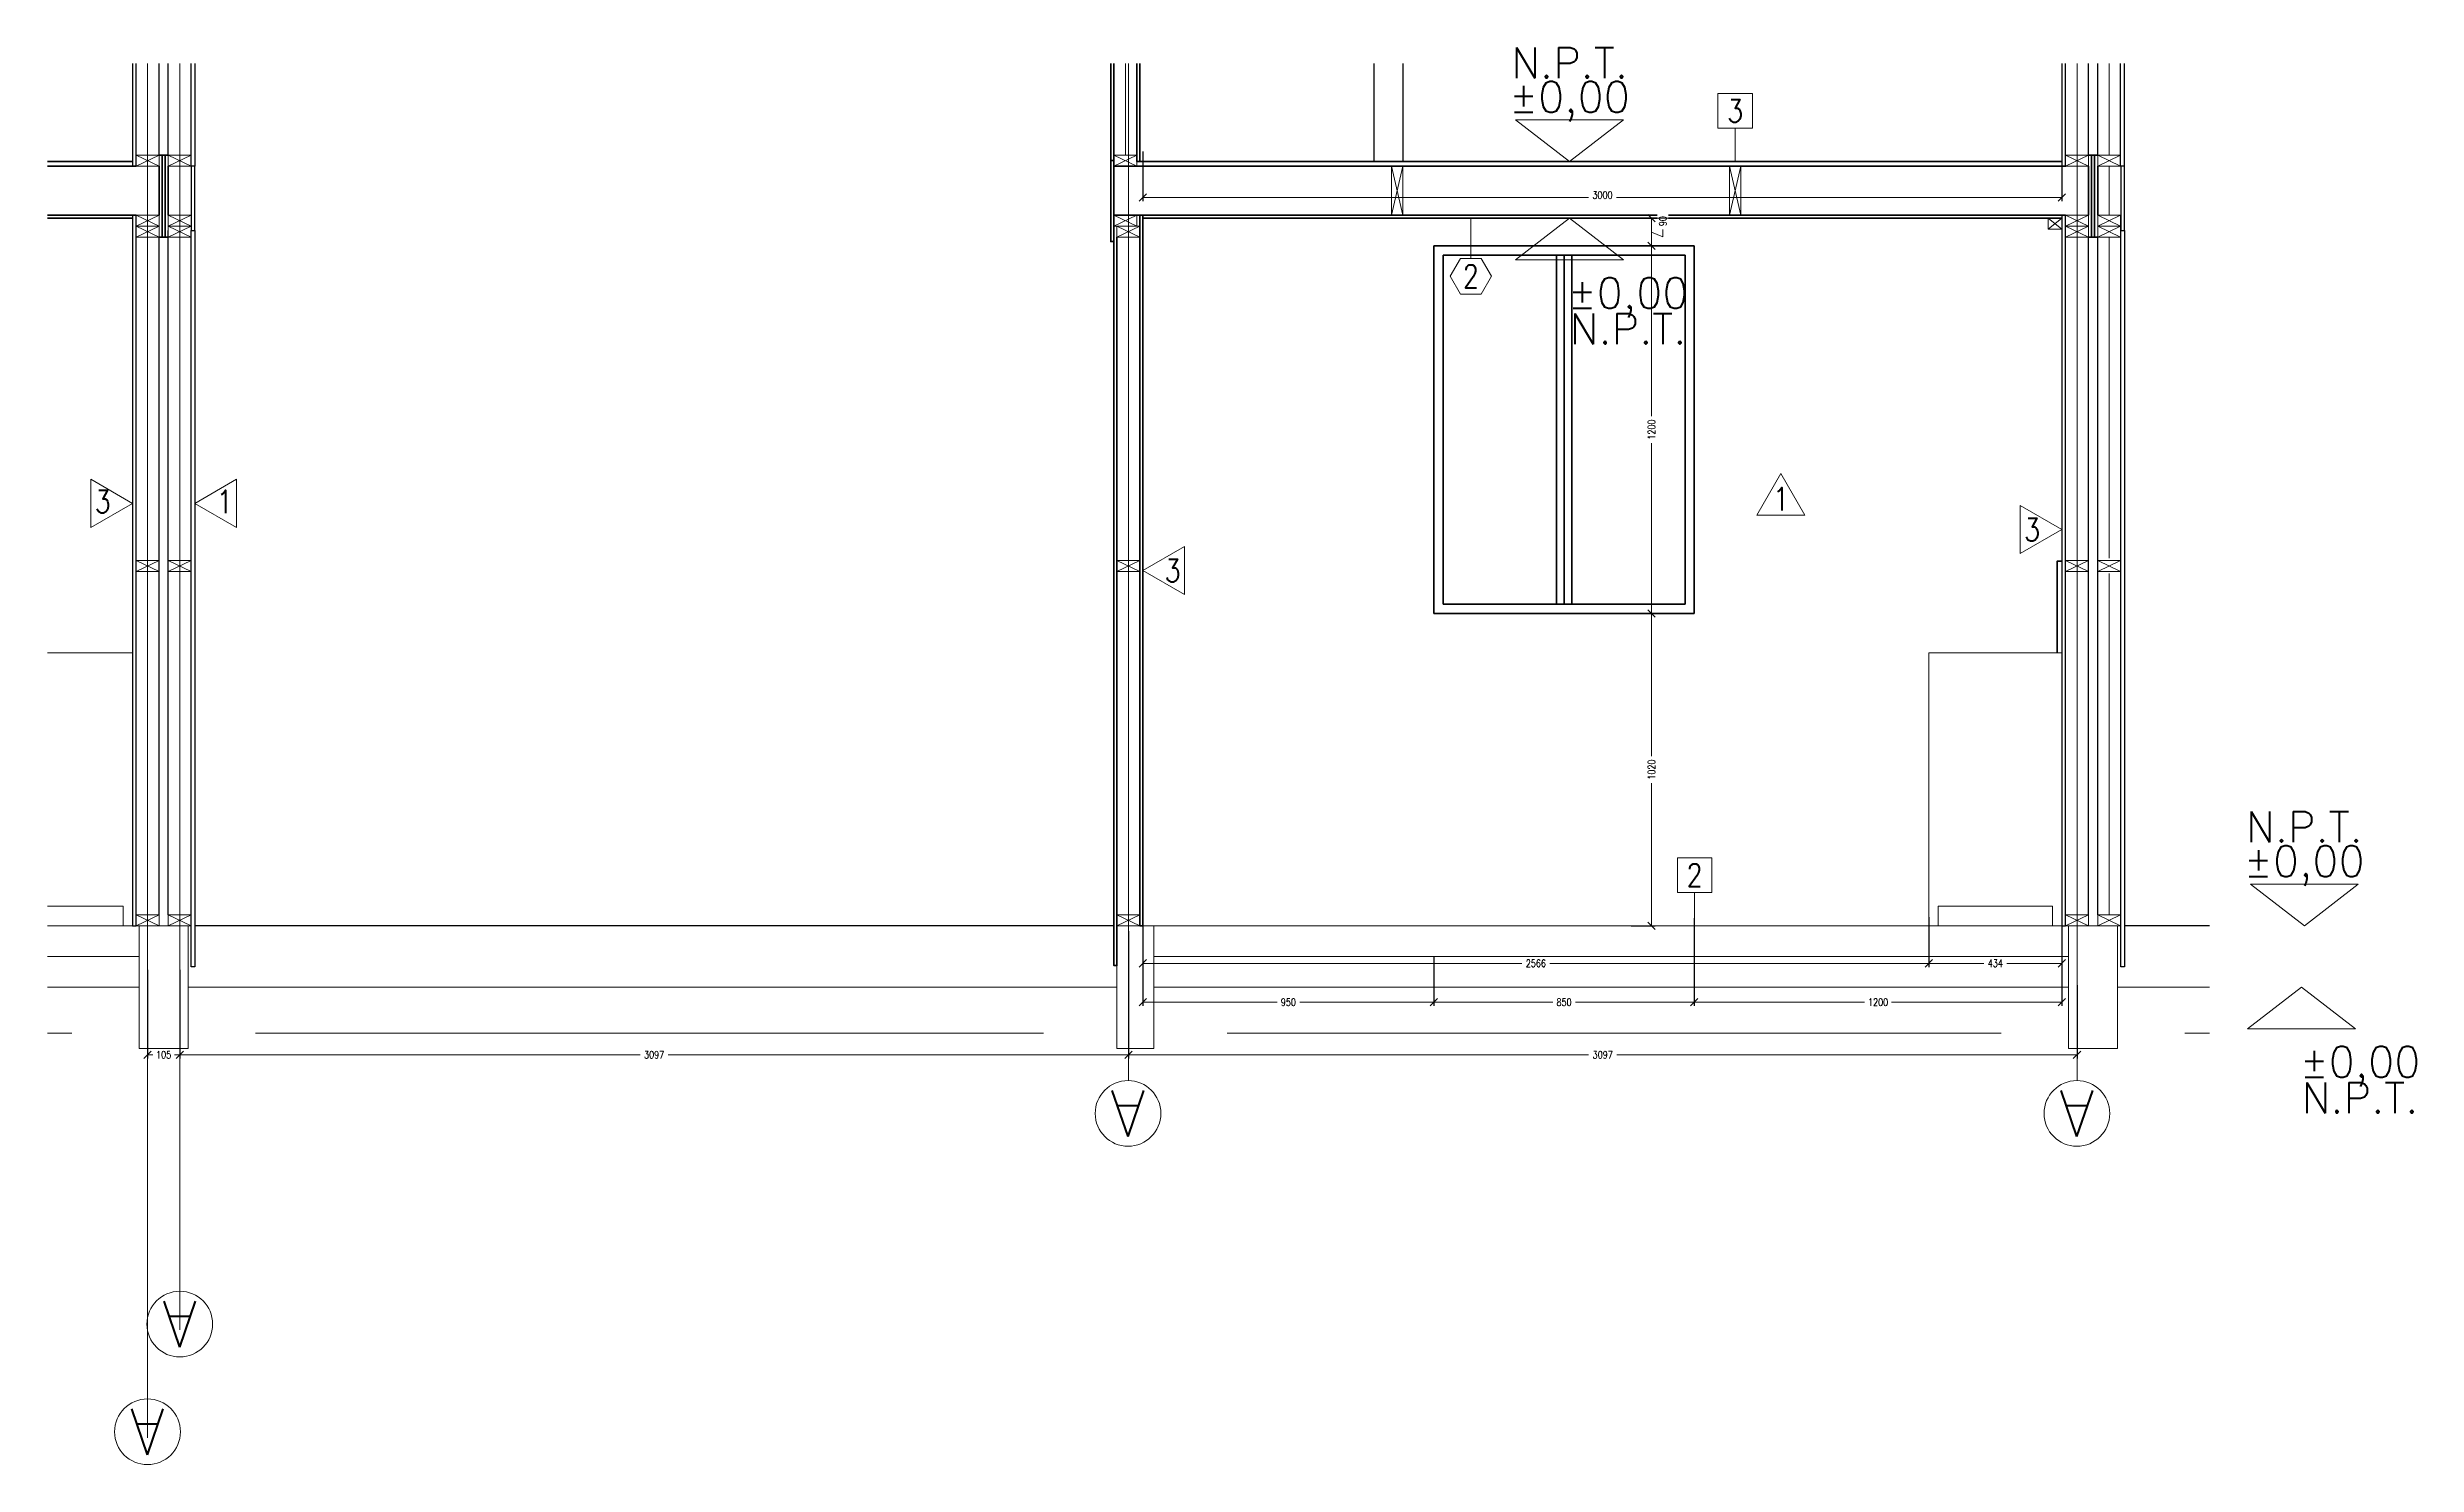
# Model space of a CAD drawing. Header units: metres. Extents: x -2 to 690, y -116 to 73.
# Drawn here: x 631.61 to 639.35, y 14.35 to 18.98 of the extents above; entities that cross this region are included whole.
import ezdxf
from ezdxf.enums import TextEntityAlignment as Align

# ---------------------------------------------------------------- set-up
doc = ezdxf.new("R2010")
doc.units = ezdxf.units.M
doc.header["$LTSCALE"] = 5
doc.header["$MEASUREMENT"] = 0
doc.layers.get('0').update_dxf_attribs({"color": 30})
doc.layers.get('DEFPOINTS').update_dxf_attribs({"color": 210})
for name, color, linetype, lineweight in [('A-ANNO-DIMS', 3, 'Continuous', 18), ('A-ANNO-SYMB', 3, 'Continuous', 18), ('A-ANNO-TEXT', 3, 'Continuous', 18), ('A-DETL-MCUT', 4, 'Continuous', 25), ('A-ELEV-IDEN', 3, 'Continuous', 18), ('A-ELEV-MBE1', 7, 'Continuous', 35), ('A-ELEV-MBE2', 4, 'Continuous', 25), ('A-SECT-MCUT', 7, 'Continuous', 35), ('A-WALL-PATT', 8, 'Continuous', 18), ('A-WALL-STUD', 3, 'Continuous', 18)]:
    doc.layers.add(name, color=color, linetype=linetype, lineweight=lineweight)
doc.styles.add('E-ROMANS', font='romans.shx', dxfattribs={"width": 0.8})
doc.dimstyles.new('E-0020_TICK_12', dxfattribs={"dimscale": 0.001, "dimtxt": 24, "dimasz": 24, "dimexe": 12, "dimexo": 8, "dimgap": 12, "dimtad": 0, "dimdec": 0, "dimlfac": 1000, "dimzin": 0, "dimdsep": 46, "dimtxsty": 'E-ROMANS', "dimblk": 'OBLIQUE', "dimcen": 12, "dimclrd": 256, "dimclre": 256, "dimclrt": 256, "dimadec": 0, "dimazin": 0, "dimtfac": 1, "dimtdec": 0, "dimtmove": 1, "dimatfit": 3, "dimldrblk": 'OPEN90', "dimfxl": 1, "dimtfill": 1, "dimtolj": 1, "dimtzin": 0, "dimlwd": -1, "dimarcsym": 0})

msp = doc.modelspace()

# ---------------------------------------------------------------- texts
at = {"layer": 'A-ANNO-TEXT', "char_height": 0.075, "attachment_point": 5, "style": 'E-ROMANS'}
for s, insert, rotation in [('\\pi-0.45,l0.45,t0.45;3', (637.123, 18.7724), 359.99952), ('\\pi-0.45,l0.45,t0.45;2', (636.2602, 18.2328), 0.00048), ('\\pi-0.45,l0.45,t0.45;3', (631.7935, 17.497), 0.00048), ('\\pi-0.45,l0.45,t0.45;1', (632.1914, 17.497), 359.99952), ('\\pi-0.45,l0.45,t0.45;1', (637.2723, 17.5055), 0.00048), ('\\pi-0.45,l0.45,t0.45;1', (637.2723, 17.5055), 0.00048), ('\\pi-0.45,l0.45,t0.45;3', (638.0926, 17.4054), 359.99952), ('\\pi-0.45,l0.45,t0.45;3', (635.2865, 17.272), 0.00048), ('\\pi-0.45,l0.45,t0.45;2', (636.9905, 16.2774), 0.00048)]:
    msp.add_mtext(s, dxfattribs=dict(at, insert=insert, rotation=rotation))
at = {"layer": 'A-ANNO-TEXT', "style": 'E-ROMANS'}
for tag, text, p in [('N.P.T.', 'N.', (636.5823, 18.8498)), ('N.P.T.', 'N.', (638.9813, 16.3548)), ('%%P0,00', '0.00', (638.9813, 16.2432)), ('%%P0,00', '0.00', (639.1635, 15.588)), ('N.P.T.', 'N.', (639.1628, 15.4708))]:
    msp.add_attdef(tag, text=text, height=0.1, dxfattribs=at).set_placement(p, align=Align.BOTTOM_CENTER)
for p in [(635.1408, 15.4997), (638.2387, 15.4997), (632.045, 14.812), (631.9396, 14.4604)]:
    msp.add_attdef('A', text='0.00', height=0.15, rotation=180, dxfattribs=at).set_placement(p, align=Align.MIDDLE_CENTER)

# ---------------------------------------------------------------- blocks, each defined once
blk = doc.blocks.new('_Oblique')
at = {"color": 0, "linetype": 'ByBlock', "lineweight": -2}
blk.add_line((-0.5, -0.5), (0.5, 0.5), dxfattribs=at)
blk = doc.blocks.new('*D89')
at = {"layer": 'A-ANNO-DIMS', "lineweight": -2, "transparency": 16777216}
for p, q in [((635.142, 16.0951), (635.142, 15.6793)), ((638.239, 15.9185), (638.239, 15.6793))]:
    blk.add_line(p, q, dxfattribs=at)
at = {"layer": 'A-ANNO-DIMS', "transparency": 16777216}
for p, q in [((635.142, 15.6913), (636.6446, 15.6913)), ((638.239, 15.6913), (636.7363, 15.6913))]:
    blk.add_line(p, q, dxfattribs=at)
at = {"layer": 'DEFPOINTS', "color": 0, "transparency": 16777216}
for p in [(635.142, 16.1031), (638.239, 15.9265), (635.142, 15.6913)]:
    blk.add_point(p, dxfattribs=at)
at = {"layer": 'A-ANNO-DIMS', "transparency": 16777216, "xscale": 0.024, "yscale": 0.024, "zscale": 0.024, "rotation": 180}
blk.add_blockref('_Oblique', (635.142, 15.6913), dxfattribs=at)
at = {"layer": 'A-ANNO-DIMS', "transparency": 16777216, "xscale": 0.024, "yscale": 0.024, "zscale": 0.024}
blk.add_blockref('_Oblique', (638.239, 15.6913), dxfattribs=at)
at = {"layer": 'A-ANNO-DIMS', "transparency": 16777216, "insert": (636.6905, 15.6913), "char_height": 0.024, "attachment_point": 5, "style": 'E-ROMANS', "bg_fill": 3, "box_fill_scale": 1.25, "bg_fill_color": 256, "bg_fill_true_color": 13158600, "bg_fill_transparency": 0}
blk.add_mtext('\\A1;3097', dxfattribs=at)
blk = doc.blocks.new('_Open90')
at = {"color": 0, "linetype": 'ByBlock', "lineweight": -2}
for p, q in [((0, 0), (-1, 0)), ((-0.5, 0.5), (0, 0)), ((0, 0), (-0.5, -0.5))]:
    blk.add_line(p, q, dxfattribs=at)
blk = doc.blocks.new('*D90')
at = {"layer": 'A-ANNO-DIMS', "lineweight": -2, "transparency": 16777216}
for p, q in [((632.045, 15.9685), (632.045, 15.6793)), ((635.142, 15.9685), (635.142, 15.6793))]:
    blk.add_line(p, q, dxfattribs=at)
at = {"layer": 'A-ANNO-DIMS', "transparency": 16777216}
for p, q in [((632.045, 15.6913), (633.5476, 15.6913)), ((635.142, 15.6913), (633.6393, 15.6913))]:
    blk.add_line(p, q, dxfattribs=at)
at = {"layer": 'DEFPOINTS', "color": 0, "transparency": 16777216}
for p in [(632.045, 15.9765), (635.142, 15.9765), (632.045, 15.6913)]:
    blk.add_point(p, dxfattribs=at)
at = {"layer": 'A-ANNO-DIMS', "transparency": 16777216, "xscale": 0.024, "yscale": 0.024, "zscale": 0.024, "rotation": 180}
blk.add_blockref('_Oblique', (632.045, 15.6913), dxfattribs=at)
at = {"layer": 'A-ANNO-DIMS', "transparency": 16777216, "xscale": 0.024, "yscale": 0.024, "zscale": 0.024}
blk.add_blockref('_Oblique', (635.142, 15.6913), dxfattribs=at)
at = {"layer": 'A-ANNO-DIMS', "transparency": 16777216, "insert": (633.5935, 15.6913), "char_height": 0.024, "attachment_point": 5, "style": 'E-ROMANS', "bg_fill": 3, "box_fill_scale": 1.25, "bg_fill_color": 256, "bg_fill_true_color": 13158600, "bg_fill_transparency": 0}
blk.add_mtext('\\A1;3097', dxfattribs=at)
blk = doc.blocks.new('*D91')
at = {"layer": 'A-ANNO-DIMS', "lineweight": -2, "transparency": 16777216}
for p, q in [((631.9397, 15.9685), (631.9397, 15.6793)), ((632.045, 15.9685), (632.045, 15.6793))]:
    blk.add_line(p, q, dxfattribs=at)
at = {"layer": 'A-ANNO-DIMS', "transparency": 16777216}
for p, q in [((631.9397, 15.6913), (631.957, 15.6913)), ((632.045, 15.6913), (632.0277, 15.6913))]:
    blk.add_line(p, q, dxfattribs=at)
at = {"layer": 'DEFPOINTS', "color": 0, "transparency": 16777216}
for p in [(631.9397, 15.9765), (632.045, 15.9765)]:
    blk.add_point(p, dxfattribs=at)
at = {"layer": 'A-ANNO-DIMS', "transparency": 16777216, "xscale": 0.024, "yscale": 0.024, "zscale": 0.024, "rotation": 180}
blk.add_blockref('_Oblique', (631.9397, 15.6913), dxfattribs=at)
at = {"layer": 'A-ANNO-DIMS', "transparency": 16777216, "xscale": 0.024, "yscale": 0.024, "zscale": 0.024}
blk.add_blockref('_Oblique', (632.045, 15.6913), dxfattribs=at)
at = {"layer": 'A-ANNO-DIMS', "transparency": 16777216, "insert": (631.9923, 15.6913), "char_height": 0.024, "attachment_point": 5, "style": 'E-ROMANS', "bg_fill": 3, "box_fill_scale": 1.25, "bg_fill_color": 256, "bg_fill_true_color": 13158600, "bg_fill_transparency": 0}
blk.add_mtext('\\A1;105', dxfattribs=at)
at = {"layer": 'DEFPOINTS', "color": 0, "transparency": 16777216}
blk.add_point((631.9397, 15.6913), dxfattribs=at)
blk = doc.blocks.new('*D92')
at = {"layer": 'A-ANNO-DIMS', "lineweight": -2, "transparency": 16777216}
for p, q in [((638.1895, 16.264), (638.1895, 15.9776)), ((637.7552, 16.1402), (637.7552, 15.9776))]:
    blk.add_line(p, q, dxfattribs=at)
at = {"layer": 'A-ANNO-DIMS', "transparency": 16777216}
for p, q in [((637.7552, 15.9896), (637.9352, 15.9896)), ((638.1895, 15.9896), (638.0095, 15.9896))]:
    blk.add_line(p, q, dxfattribs=at)
at = {"layer": 'DEFPOINTS', "color": 0, "transparency": 16777216}
for p in [(638.1895, 16.272), (637.7552, 16.1482), (637.7552, 15.9896)]:
    blk.add_point(p, dxfattribs=at)
at = {"layer": 'A-ANNO-DIMS', "transparency": 16777216, "xscale": 0.024, "yscale": 0.024, "zscale": 0.024, "rotation": 180}
blk.add_blockref('_Oblique', (637.7552, 15.9896), dxfattribs=at)
at = {"layer": 'A-ANNO-DIMS', "transparency": 16777216, "xscale": 0.024, "yscale": 0.024, "zscale": 0.024}
blk.add_blockref('_Oblique', (638.1895, 15.9896), dxfattribs=at)
at = {"layer": 'A-ANNO-DIMS', "transparency": 16777216, "insert": (637.9724, 15.9896), "char_height": 0.024, "attachment_point": 5, "style": 'E-ROMANS', "bg_fill": 3, "box_fill_scale": 1.25, "bg_fill_color": 256, "bg_fill_true_color": 13158600, "bg_fill_transparency": 0}
blk.add_mtext('\\A1;434', dxfattribs=at)
blk = doc.blocks.new('*D93')
at = {"layer": 'A-ANNO-DIMS', "lineweight": -2, "transparency": 16777216}
for p, q in [((635.1895, 16.264), (635.1895, 15.9776)), ((637.7552, 16.1402), (637.7552, 15.9776))]:
    blk.add_line(p, q, dxfattribs=at)
at = {"layer": 'A-ANNO-DIMS', "transparency": 16777216}
for p, q in [((635.1895, 15.9896), (636.4265, 15.9896)), ((637.7552, 15.9896), (636.5182, 15.9896))]:
    blk.add_line(p, q, dxfattribs=at)
at = {"layer": 'DEFPOINTS', "color": 0, "transparency": 16777216}
for p in [(635.1895, 16.272), (637.7552, 16.1482), (637.7552, 15.9896)]:
    blk.add_point(p, dxfattribs=at)
at = {"layer": 'A-ANNO-DIMS', "transparency": 16777216, "xscale": 0.024, "yscale": 0.024, "zscale": 0.024, "rotation": 180}
blk.add_blockref('_Oblique', (635.1895, 15.9896), dxfattribs=at)
at = {"layer": 'A-ANNO-DIMS', "transparency": 16777216, "xscale": 0.024, "yscale": 0.024, "zscale": 0.024}
blk.add_blockref('_Oblique', (637.7552, 15.9896), dxfattribs=at)
at = {"layer": 'A-ANNO-DIMS', "transparency": 16777216, "insert": (636.4724, 15.9896), "char_height": 0.024, "attachment_point": 5, "style": 'E-ROMANS', "bg_fill": 3, "box_fill_scale": 1.25, "bg_fill_color": 256, "bg_fill_true_color": 13158600, "bg_fill_transparency": 0}
blk.add_mtext('\\A1;2566', dxfattribs=at)
blk = doc.blocks.new('*D94')
at = {"layer": 'A-ANNO-DIMS', "lineweight": -2, "transparency": 16777216}
for p, q in [((635.1895, 16.1371), (635.1895, 15.8507)), ((636.1395, 16.0133), (636.1395, 15.8507))]:
    blk.add_line(p, q, dxfattribs=at)
at = {"layer": 'A-ANNO-DIMS', "transparency": 16777216}
for p, q in [((635.1895, 15.8627), (635.6278, 15.8627)), ((636.1395, 15.8627), (635.7012, 15.8627))]:
    blk.add_line(p, q, dxfattribs=at)
at = {"layer": 'DEFPOINTS', "color": 0, "transparency": 16777216}
for p in [(635.1895, 16.1451), (636.1395, 16.0213), (636.1395, 15.8627)]:
    blk.add_point(p, dxfattribs=at)
at = {"layer": 'A-ANNO-DIMS', "transparency": 16777216, "xscale": 0.024, "yscale": 0.024, "zscale": 0.024, "rotation": 180}
blk.add_blockref('_Oblique', (635.1895, 15.8627), dxfattribs=at)
at = {"layer": 'A-ANNO-DIMS', "transparency": 16777216, "xscale": 0.024, "yscale": 0.024, "zscale": 0.024}
blk.add_blockref('_Oblique', (636.1395, 15.8627), dxfattribs=at)
at = {"layer": 'A-ANNO-DIMS', "transparency": 16777216, "insert": (635.6645, 15.8627), "char_height": 0.024, "attachment_point": 5, "style": 'E-ROMANS', "bg_fill": 3, "box_fill_scale": 1.25, "bg_fill_color": 256, "bg_fill_true_color": 13158600, "bg_fill_transparency": 0}
blk.add_mtext('\\A1;950', dxfattribs=at)
blk = doc.blocks.new('*D95')
at = {"layer": 'A-ANNO-DIMS', "lineweight": -2, "transparency": 16777216}
for p, q in [((636.9895, 16.1371), (636.9895, 15.8507)), ((636.1395, 16.0133), (636.1395, 15.8507))]:
    blk.add_line(p, q, dxfattribs=at)
at = {"layer": 'A-ANNO-DIMS', "transparency": 16777216}
for p, q in [((636.1395, 15.8627), (636.5278, 15.8627)), ((636.9895, 15.8627), (636.6012, 15.8627))]:
    blk.add_line(p, q, dxfattribs=at)
at = {"layer": 'DEFPOINTS', "color": 0, "transparency": 16777216}
for p in [(636.9895, 16.1451), (636.1395, 16.0213), (636.1395, 15.8627)]:
    blk.add_point(p, dxfattribs=at)
at = {"layer": 'A-ANNO-DIMS', "transparency": 16777216, "xscale": 0.024, "yscale": 0.024, "zscale": 0.024, "rotation": 180}
blk.add_blockref('_Oblique', (636.1395, 15.8627), dxfattribs=at)
at = {"layer": 'A-ANNO-DIMS', "transparency": 16777216, "xscale": 0.024, "yscale": 0.024, "zscale": 0.024}
blk.add_blockref('_Oblique', (636.9895, 15.8627), dxfattribs=at)
at = {"layer": 'A-ANNO-DIMS', "transparency": 16777216, "insert": (636.5645, 15.8627), "char_height": 0.024, "attachment_point": 5, "style": 'E-ROMANS', "bg_fill": 3, "box_fill_scale": 1.25, "bg_fill_color": 256, "bg_fill_true_color": 13158600, "bg_fill_transparency": 0}
blk.add_mtext('\\A1;850', dxfattribs=at)
blk = doc.blocks.new('*D96')
at = {"layer": 'A-ANNO-DIMS', "lineweight": -2, "transparency": 16777216}
for p, q in [((638.1895, 16.1371), (638.1895, 15.8507)), ((636.9895, 16.0133), (636.9895, 15.8507))]:
    blk.add_line(p, q, dxfattribs=at)
at = {"layer": 'A-ANNO-DIMS', "transparency": 16777216}
for p, q in [((636.9895, 15.8627), (637.545, 15.8627)), ((638.1895, 15.8627), (637.6339, 15.8627))]:
    blk.add_line(p, q, dxfattribs=at)
at = {"layer": 'DEFPOINTS', "color": 0, "transparency": 16777216}
for p in [(638.1895, 16.1451), (636.9895, 16.0213), (636.9895, 15.8627)]:
    blk.add_point(p, dxfattribs=at)
at = {"layer": 'A-ANNO-DIMS', "transparency": 16777216, "xscale": 0.024, "yscale": 0.024, "zscale": 0.024, "rotation": 180}
blk.add_blockref('_Oblique', (636.9895, 15.8627), dxfattribs=at)
at = {"layer": 'A-ANNO-DIMS', "transparency": 16777216, "xscale": 0.024, "yscale": 0.024, "zscale": 0.024}
blk.add_blockref('_Oblique', (638.1895, 15.8627), dxfattribs=at)
at = {"layer": 'A-ANNO-DIMS', "transparency": 16777216, "insert": (637.5895, 15.8627), "char_height": 0.024, "attachment_point": 5, "style": 'E-ROMANS', "bg_fill": 3, "box_fill_scale": 1.25, "bg_fill_color": 256, "bg_fill_true_color": 13158600, "bg_fill_transparency": 0}
blk.add_mtext('\\A1;1200', dxfattribs=at)
blk = doc.blocks.new('*D97')
at = {"layer": 'A-ANNO-DIMS', "lineweight": -2, "transparency": 16777216}
for p, q in [((636.804, 18.422), (636.8623, 18.422)), ((636.7836, 18.332), (636.8623, 18.332))]:
    blk.add_line(p, q, dxfattribs=at)
at = {"layer": 'A-ANNO-DIMS', "transparency": 16777216}
for p, q in [((636.8503, 18.332), (636.8503, 18.422)), ((636.8503, 18.377), (636.8868, 18.3612)), ((636.8868, 18.3612), (636.8868, 18.3852))]:
    blk.add_line(p, q, dxfattribs=at)
at = {"layer": 'DEFPOINTS', "color": 0, "transparency": 16777216}
for p in [(636.796, 18.422), (636.7756, 18.332)]:
    blk.add_point(p, dxfattribs=at)
at = {"layer": 'A-ANNO-DIMS', "transparency": 16777216, "xscale": 0.024, "yscale": 0.024, "zscale": 0.024, "rotation": 270}
blk.add_blockref('_Oblique', (636.8503, 18.332), dxfattribs=at)
at = {"layer": 'A-ANNO-DIMS', "transparency": 16777216, "insert": (636.8868, 18.4127), "char_height": 0.024, "attachment_point": 5, "rotation": 90, "style": 'E-ROMANS', "bg_fill": 3, "box_fill_scale": 1.25, "bg_fill_color": 256, "bg_fill_true_color": 13158600, "bg_fill_transparency": 0}
blk.add_mtext('\\A1;90', dxfattribs=at)
at = {"layer": 'DEFPOINTS', "color": 0, "transparency": 16777216}
blk.add_point((636.8503, 18.422), dxfattribs=at)
at = {"layer": 'A-ANNO-DIMS', "transparency": 16777216, "xscale": 0.024, "yscale": 0.024, "zscale": 0.024, "rotation": 90}
blk.add_blockref('_Oblique', (636.8503, 18.422), dxfattribs=at)
blk = doc.blocks.new('*D98')
at = {"layer": 'A-ANNO-DIMS', "lineweight": -2, "transparency": 16777216}
for p, q in [((636.7836, 18.332), (636.8623, 18.332)), ((636.804, 17.132), (636.8623, 17.132))]:
    blk.add_line(p, q, dxfattribs=at)
at = {"layer": 'A-ANNO-DIMS', "transparency": 16777216}
for p, q in [((636.8503, 18.332), (636.8503, 17.7764)), ((636.8503, 17.132), (636.8503, 17.6875))]:
    blk.add_line(p, q, dxfattribs=at)
at = {"layer": 'DEFPOINTS', "color": 0, "transparency": 16777216}
for p in [(636.7756, 18.332), (636.796, 17.132), (636.8503, 17.132)]:
    blk.add_point(p, dxfattribs=at)
at = {"layer": 'A-ANNO-DIMS', "transparency": 16777216, "xscale": 0.024, "yscale": 0.024, "zscale": 0.024}
for p, rotation in [((636.8503, 18.332), 90), ((636.8503, 17.132), 270)]:
    blk.add_blockref('_Oblique', p, dxfattribs=dict(at, rotation=rotation))
at = {"layer": 'A-ANNO-DIMS', "transparency": 16777216, "insert": (636.8503, 17.732), "char_height": 0.024, "attachment_point": 5, "rotation": 90, "style": 'E-ROMANS', "bg_fill": 3, "box_fill_scale": 1.25, "bg_fill_color": 256, "bg_fill_true_color": 13158600, "bg_fill_transparency": 0}
blk.add_mtext('\\A1;1200', dxfattribs=at)
blk = doc.blocks.new('*D99')
at = {"layer": 'A-ANNO-DIMS', "lineweight": -2, "transparency": 16777216}
for p, q in [((636.804, 17.132), (636.8623, 17.132)), ((636.7836, 16.112), (636.8623, 16.112))]:
    blk.add_line(p, q, dxfattribs=at)
at = {"layer": 'A-ANNO-DIMS', "transparency": 16777216}
for p, q in [((636.8503, 17.132), (636.8503, 16.6664)), ((636.8503, 16.112), (636.8503, 16.5775))]:
    blk.add_line(p, q, dxfattribs=at)
at = {"layer": 'DEFPOINTS', "color": 0, "transparency": 16777216}
for p in [(636.796, 17.132), (636.8503, 17.132), (636.7756, 16.112)]:
    blk.add_point(p, dxfattribs=at)
at = {"layer": 'A-ANNO-DIMS', "transparency": 16777216, "xscale": 0.024, "yscale": 0.024, "zscale": 0.024}
for p, rotation in [((636.8503, 17.132), 90), ((636.8503, 16.112), 270)]:
    blk.add_blockref('_Oblique', p, dxfattribs=dict(at, rotation=rotation))
at = {"layer": 'A-ANNO-DIMS', "transparency": 16777216, "insert": (636.8503, 16.622), "char_height": 0.024, "attachment_point": 5, "rotation": 90, "style": 'E-ROMANS', "bg_fill": 3, "box_fill_scale": 1.25, "bg_fill_color": 256, "bg_fill_true_color": 13158600, "bg_fill_transparency": 0}
blk.add_mtext('\\A1;1020', dxfattribs=at)
blk = doc.blocks.new('*D100')
at = {"layer": 'A-ANNO-DIMS', "lineweight": -2, "transparency": 16777216}
for p, q in [((638.1895, 18.7638), (638.1895, 18.4774)), ((635.1895, 18.64), (635.1895, 18.4774))]:
    blk.add_line(p, q, dxfattribs=at)
at = {"layer": 'A-ANNO-DIMS', "transparency": 16777216}
for p, q in [((635.1895, 18.4894), (636.6439, 18.4894)), ((638.1895, 18.4894), (636.7356, 18.4894))]:
    blk.add_line(p, q, dxfattribs=at)
at = {"layer": 'DEFPOINTS', "color": 0, "transparency": 16777216}
for p in [(638.1895, 18.7718), (635.1895, 18.648), (635.1895, 18.4894)]:
    blk.add_point(p, dxfattribs=at)
at = {"layer": 'A-ANNO-DIMS', "transparency": 16777216, "xscale": 0.024, "yscale": 0.024, "zscale": 0.024, "rotation": 180}
blk.add_blockref('_Oblique', (635.1895, 18.4894), dxfattribs=at)
at = {"layer": 'A-ANNO-DIMS', "transparency": 16777216, "xscale": 0.024, "yscale": 0.024, "zscale": 0.024}
blk.add_blockref('_Oblique', (638.1895, 18.4894), dxfattribs=at)
at = {"layer": 'A-ANNO-DIMS', "transparency": 16777216, "insert": (636.6898, 18.4977), "char_height": 0.024, "attachment_point": 5, "style": 'E-ROMANS', "bg_fill": 3, "box_fill_scale": 1.25, "bg_fill_color": 256, "bg_fill_true_color": 13158600, "bg_fill_transparency": 0}
blk.add_mtext('\\A1;3000', dxfattribs=at)

# ---------------------------------------------------------------- linework, layer by layer
at = {"layer": 'A-ANNO-DIMS'}
for p, q in [((635.2245, 16.012), (638.2115, 16.012)), ((635.1045, 15.912), (632.0725, 15.912)), ((638.2115, 15.912), (635.2245, 15.912))]:
    msp.add_line(p, q, dxfattribs=at)
at = {"layer": 'A-ANNO-SYMB', "ltscale": 30}
for p, q in [((631.9397, 14.4411), (631.9398, 18.9271)), ((632.045, 14.7927), (632.045, 18.9271)), ((635.142, 18.9271), (635.142, 15.607)), ((638.239, 15.607), (638.239, 18.9271))]:
    msp.add_line(p, q, dxfattribs=at)
at = {"layer": 'A-ANNO-SYMB'}
for p, q in [((631.6127, 16.112), (631.9125, 16.112)), ((635.2245, 16.112), (638.2115, 16.112)), ((638.6713, 15.912), (638.3715, 15.912))]:
    msp.add_line(p, q, dxfattribs=at)
for points in [[(631.6127, 17.0029), (631.8904, 17.0029), (631.8904, 16.112)], [(639.1574, 16.2479), (638.8053, 16.2479)], [(639.1574, 16.2479), (638.9813, 16.112), (638.8053, 16.2479)], [(631.8605, 16.1764), (631.6127, 16.1764)], [(631.8605, 16.1764), (631.8605, 16.112), (631.8904, 16.112)], [(639.1481, 15.7761), (638.972, 15.912), (638.796, 15.7761)], [(639.1481, 15.7761), (638.796, 15.7761)]]:
    msp.add_lwpolyline(points, dxfattribs=at)
msp.add_lwpolyline([(638.2115, 16.112), (638.3715, 16.112), (638.3715, 15.712), (638.2115, 15.712)], close=True, dxfattribs=at)
for centre in [(635.1408, 15.4997), (638.2387, 15.4997), (632.045, 14.812), (631.9396, 14.4604)]:
    msp.add_circle(centre, 0.1073, dxfattribs=at)
at = {"layer": 'A-ANNO-TEXT'}
for p, q in [((637.123, 18.7162), (637.123, 18.607)), ((636.2602, 18.2911), (636.2602, 18.422))]:
    msp.add_line(p, q, dxfattribs=at)
for points in [[(637.1792, 18.8287), (637.0667, 18.8287), (637.0667, 18.7162), (637.1792, 18.7162)], [(636.2939, 18.1745), (636.3275, 18.2328), (636.2939, 18.2911), (636.2265, 18.2911), (636.1929, 18.2328), (636.2265, 18.1745)], [(631.8904, 17.4913), (631.7546, 17.5698), (631.7546, 17.4129)], [(632.0945, 17.4913), (632.2304, 17.5698), (632.2304, 17.4129)], [(637.2723, 17.5888), (637.1939, 17.4529), (637.3508, 17.4529)], [(637.2723, 17.5888), (637.1939, 17.4529), (637.3508, 17.4529)], [(638.1895, 17.4054), (638.0536, 17.327), (638.0536, 17.4839)], [(635.1896, 17.272), (635.3255, 17.1935), (635.3255, 17.3504)], [(636.9342, 16.3337), (637.0467, 16.3337), (637.0467, 16.2212), (636.9342, 16.2212)]]:
    msp.add_lwpolyline(points, close=True, dxfattribs=at)
at = {"layer": 'A-DETL-MCUT'}
for points in [[(631.8904, 18.9271), (631.8904, 18.592), (631.9024, 18.592), (631.9024, 18.9271)], [(632.0945, 18.9271), (632.0945, 18.592), (632.0825, 18.592), (632.0825, 18.9271)], [(638.1895, 18.9271), (638.1895, 18.592), (638.2015, 18.592), (638.2015, 18.9271)], [(638.3935, 18.9271), (638.3935, 18.592), (638.3815, 18.592), (638.3815, 18.9271)], [(631.8904, 18.432), (631.8904, 16.112), (631.9024, 16.112), (631.9024, 18.432)], [(638.1895, 18.432), (638.1895, 16.112), (638.2015, 16.112), (638.2015, 18.432)], [(638.3936, 18.382), (638.3936, 15.978), (638.3816, 15.978), (638.3816, 18.382)]]:
    msp.add_lwpolyline(points, dxfattribs=at)
for points in [[(632.0945, 18.592), (632.0825, 18.592), (632.0825, 18.382), (632.0945, 18.382)], [(638.3936, 18.592), (638.3816, 18.592), (638.3816, 18.382), (638.3936, 18.382)]]:
    msp.add_lwpolyline(points, close=True, dxfattribs=at)
at = {"layer": 'A-ELEV-IDEN'}
for p, q in [((631.6925, 15.762), (631.6127, 15.762)), ((638.6713, 15.762), (638.5915, 15.762))]:
    msp.add_line(p, q, dxfattribs=at)
at = {"layer": 'A-ELEV-MBE1'}
for p, q in [((635.1695, 18.607), (635.1695, 18.9271)), ((635.1795, 18.9271), (635.1795, 18.607)), ((631.6127, 18.607), (631.8904, 18.607)), ((635.1695, 18.607), (638.1895, 18.607)), ((636.8925, 18.422), (635.1895, 18.422)), ((636.9895, 18.332), (636.1395, 18.332)), ((636.1395, 18.332), (636.1395, 17.132)), ((636.9595, 18.302), (636.1695, 18.302)), ((636.1695, 17.162), (636.1695, 18.302)), ((636.5395, 18.302), (636.5395, 17.162)), ((636.5645, 18.302), (636.5645, 17.162)), ((636.5895, 18.302), (636.5895, 17.162)), ((636.9595, 17.162), (636.9595, 18.302)), ((636.9895, 18.332), (636.9895, 17.132)), ((636.9895, 17.132), (636.1395, 17.132)), ((636.9595, 17.162), (636.1695, 17.162))]:
    msp.add_line(p, q, dxfattribs=at)
for points in [[(631.6127, 18.592), (631.9024, 18.592), (631.9024, 18.592)], [(631.9774, 18.628), (632.0075, 18.628)], [(631.9774, 18.592), (631.9774, 18.432)], [(631.9875, 18.628), (631.9875, 18.36)], [(631.9975, 18.628), (631.9975, 18.36)], [(632.0075, 18.592), (632.0075, 18.432)], [(638.2015, 18.432), (635.0945, 18.432), (635.0945, 18.592), (638.2015, 18.592), (638.2015, 18.592)], [(638.2765, 18.628), (638.3065, 18.628)], [(638.2765, 18.592), (638.2765, 18.432)], [(638.2865, 18.628), (638.2865, 18.36)], [(638.2965, 18.628), (638.2965, 18.36)], [(638.3065, 18.592), (638.3065, 18.432)], [(631.9024, 18.432), (631.6127, 18.432)], [(631.8904, 18.422), (631.6127, 18.422)], [(638.1895, 18.422), (636.8925, 18.422)], [(631.9774, 18.36), (632.0075, 18.36)], [(638.2765, 18.36), (638.3065, 18.36)]]:
    msp.add_lwpolyline(points, dxfattribs=at)
at = {"layer": 'A-ELEV-MBE2'}
for p, q in [((631.9774, 18.628), (631.9774, 18.9271)), ((632.0075, 18.628), (632.0075, 18.9271)), ((635.9445, 18.607), (635.9445, 18.9271)), ((636.0395, 18.607), (636.0395, 18.9271)), ((638.2765, 18.628), (638.2765, 18.9271)), ((638.3065, 18.628), (638.3065, 18.9271)), ((631.9774, 16.148), (631.9774, 18.36)), ((632.0075, 16.148), (632.0075, 18.382)), ((638.2765, 16.148), (638.2765, 18.36)), ((638.3065, 16.148), (638.3065, 18.36)), ((632.0825, 16.162), (632.0825, 16.4526)), ((638.3816, 16.162), (638.3816, 16.4526))]:
    msp.add_line(p, q, dxfattribs=at)
msp.add_lwpolyline([(638.6713, 16.112), (638.3936, 16.112)], dxfattribs=at)
at = {"layer": 'A-SECT-MCUT'}
for points in [[(635.0945, 18.9271), (635.0945, 18.61), (635.0845, 18.61), (635.0845, 18.9271)], [(635.1795, 18.432), (635.1795, 16.112), (635.1895, 16.112), (635.1895, 18.432)], [(635.1045, 18.36), (635.1045, 15.982), (635.0945, 15.982), (635.0945, 18.346)], [(638.1895, 17.3029), (638.1745, 17.3029), (638.1745, 17.0029)]]:
    msp.add_lwpolyline(points, dxfattribs=at)
msp.add_lwpolyline([(635.0945, 18.61), (635.0845, 18.61), (635.0845, 18.346), (635.0945, 18.346)], close=True, dxfattribs=at)
at = {"layer": 'A-WALL-PATT', "ltscale": 6}
for p, q in [((631.9399, 18.6283), (631.9399, 18.9271)), ((632.045, 18.628), (632.045, 18.9271)), ((635.132, 18.628), (635.132, 18.9271)), ((638.239, 18.628), (638.239, 18.9271)), ((638.344, 18.628), (638.344, 18.9271)), ((632.045, 18.592), (632.045, 18.432)), ((638.239, 18.592), (638.239, 18.432)), ((638.344, 18.592), (638.344, 18.432)), ((631.9399, 17.312), (631.9399, 18.36)), ((632.045, 17.312), (632.045, 18.36)), ((635.142, 17.305), (635.142, 18.36)), ((638.239, 17.312), (638.239, 18.36)), ((638.344, 17.312), (638.344, 18.36)), ((631.9399, 16.148), (631.9399, 17.262)), ((632.045, 16.148), (632.045, 17.262)), ((635.142, 16.148), (635.142, 17.269)), ((638.239, 16.148), (638.239, 17.262)), ((638.344, 16.148), (638.344, 17.262))]:
    msp.add_line(p, q, dxfattribs=at)
at = {"layer": 'A-WALL-STUD'}
for p, q in [((631.9024, 18.592), (631.9774, 18.628)), ((631.9774, 18.592), (631.9024, 18.628)), ((632.0825, 18.592), (632.0075, 18.628)), ((632.0075, 18.592), (632.0825, 18.628)), ((638.3815, 18.592), (638.3065, 18.628)), ((638.3065, 18.592), (638.3815, 18.628)), ((631.9774, 18.396), (631.9024, 18.432)), ((631.9024, 18.396), (631.9774, 18.432)), ((632.0825, 18.396), (632.0075, 18.432)), ((632.0075, 18.396), (632.0825, 18.432)), ((635.1695, 18.396), (635.0945, 18.432)), ((635.0945, 18.396), (635.1695, 18.432)), ((638.1445, 18.386), (638.1895, 18.422)), ((638.1895, 18.386), (638.1445, 18.422)), ((638.2765, 18.396), (638.2015, 18.432)), ((638.2015, 18.396), (638.2765, 18.432)), ((638.3815, 18.396), (638.3065, 18.432)), ((638.3065, 18.396), (638.3815, 18.432)), ((631.9774, 18.36), (631.9024, 18.396)), ((631.9024, 18.36), (631.9774, 18.396)), ((632.0825, 18.36), (632.0075, 18.396)), ((632.0075, 18.36), (632.0825, 18.396)), ((635.1795, 18.36), (635.1045, 18.396)), ((635.1045, 18.36), (635.1795, 18.396)), ((638.2765, 18.36), (638.2015, 18.396)), ((638.2015, 18.36), (638.2765, 18.396)), ((638.3815, 18.36), (638.3065, 18.396)), ((638.3065, 18.36), (638.3815, 18.396)), ((631.9024, 17.269), (631.9774, 17.305)), ((631.9774, 17.269), (631.9024, 17.305)), ((632.0825, 17.269), (632.0075, 17.305)), ((632.0075, 17.269), (632.0825, 17.305)), ((635.1795, 17.269), (635.1045, 17.305)), ((635.1045, 17.269), (635.1795, 17.305)), ((638.2015, 17.269), (638.2765, 17.305)), ((638.2765, 17.269), (638.2015, 17.305)), ((638.3815, 17.269), (638.3065, 17.305)), ((638.3065, 17.269), (638.3815, 17.305)), ((631.9024, 16.112), (631.9774, 16.148)), ((631.9774, 16.112), (631.9024, 16.148)), ((632.0825, 16.112), (632.0075, 16.148)), ((632.0075, 16.112), (632.0825, 16.148)), ((638.3815, 16.112), (638.3065, 16.148)), ((638.3065, 16.112), (638.3815, 16.148))]:
    msp.add_line(p, q, dxfattribs=at)
for points in [[(631.9024, 18.592), (631.9774, 18.592), (631.9774, 18.628), (631.9024, 18.628)], [(632.0825, 18.592), (632.0075, 18.592), (632.0075, 18.628), (632.0825, 18.628)], [(638.3815, 18.592), (638.3065, 18.592), (638.3065, 18.628), (638.3815, 18.628)], [(631.9774, 18.396), (631.9024, 18.396), (631.9024, 18.432), (631.9774, 18.432)], [(632.0825, 18.396), (632.0075, 18.396), (632.0075, 18.432), (632.0825, 18.432)], [(635.1695, 18.396), (635.0945, 18.396), (635.0945, 18.432), (635.1695, 18.432)], [(638.1445, 18.386), (638.1895, 18.386), (638.1895, 18.422), (638.1445, 18.422)], [(638.2765, 18.396), (638.2015, 18.396), (638.2015, 18.432), (638.2765, 18.432)], [(638.3815, 18.396), (638.3065, 18.396), (638.3065, 18.432), (638.3815, 18.432)], [(631.9774, 18.36), (631.9024, 18.36), (631.9024, 18.396), (631.9774, 18.396)], [(632.0825, 18.36), (632.0075, 18.36), (632.0075, 18.396), (632.0825, 18.396)], [(635.1795, 18.36), (635.1045, 18.36), (635.1045, 18.396), (635.1795, 18.396)], [(638.2765, 18.36), (638.2015, 18.36), (638.2015, 18.396), (638.2765, 18.396)], [(638.3815, 18.36), (638.3065, 18.36), (638.3065, 18.396), (638.3815, 18.396)], [(631.9024, 17.269), (631.9774, 17.269), (631.9774, 17.305), (631.9024, 17.305)], [(632.0825, 17.269), (632.0075, 17.269), (632.0075, 17.305), (632.0825, 17.305)], [(635.1795, 17.269), (635.1045, 17.269), (635.1045, 17.305), (635.1795, 17.305)], [(638.2015, 17.269), (638.2765, 17.269), (638.2765, 17.305), (638.2015, 17.305)], [(638.3815, 17.269), (638.3065, 17.269), (638.3065, 17.305), (638.3815, 17.305)], [(631.9024, 16.112), (631.9774, 16.112), (631.9774, 16.148), (631.9024, 16.148)], [(632.0825, 16.112), (632.0075, 16.112), (632.0075, 16.148), (632.0825, 16.148)], [(638.3815, 16.112), (638.3065, 16.112), (638.3065, 16.148), (638.3815, 16.148)]]:
    msp.add_lwpolyline(points, close=True, dxfattribs=at)

msp.set_redraw_order([(e.dxf.handle, doc.entitydb.next_handle()) for e in msp.query("TEXT MTEXT ATTDEF DIMENSION ARC_DIMENSION")])  # texts and dimensions are drawn at this point

# ---------------------------------------------------------------- next in the draw order: dimensions: what is measured, and where the dimension line sits
at = {"layer": 'A-ANNO-DIMS'}
for base, p1, p2, angle, picture, middle in [((635.1895, 18.4894), (638.1895, 18.7718), (635.1895, 18.648), 180, '*D100', (636.6898, 18.4977)), ((636.8503, 18.422), (636.7756, 18.332), (636.796, 18.422), 90, '*D97', (636.8868, 18.3972))]:
    dim = msp.add_linear_dim(base=base, p1=p1, p2=p2, angle=angle, dimstyle='E-0020_TICK_12', dxfattribs=at)
    dim.commit()
    dim.dimension.update_dxf_attribs({"geometry": picture, "text_midpoint": middle, "dimtype": 160})
dim = msp.add_linear_dim(base=(635.142, 15.6913), p1=(638.239, 15.9265), p2=(635.142, 16.1031), angle=180, dimstyle='E-0020_TICK_12', dxfattribs=at)
dim.commit()
dim.dimension.update_dxf_attribs({"geometry": '*D89', "text_midpoint": (636.6905, 15.6913)})

# ---------------------------------------------------------------- next in the draw order: linework, layer by layer
msp.add_line((637.9915, 15.762), (635.4645, 15.762), dxfattribs=at)
at = {"layer": 'A-ANNO-SYMB'}
for points in [[(636.7583, 18.7429), (636.4062, 18.7429)], [(636.7583, 18.7429), (636.5823, 18.607), (636.4062, 18.7429)], [(638.1595, 16.1764), (637.7852, 16.1764), (637.7852, 16.112), (637.7552, 16.112), (637.7552, 17.0029), (638.1895, 17.0029), (638.1895, 16.112)], [(638.1595, 16.1764), (638.1595, 16.112), (638.1895, 16.112)]]:
    msp.add_lwpolyline(points, dxfattribs=at)
at = {"layer": 'A-ANNO-TEXT'}
msp.add_line((636.9905, 16.2212), (636.9905, 16.112), dxfattribs=at)
at = {"layer": 'A-ELEV-MBE2'}
msp.add_lwpolyline([(635.0945, 16.112), (632.0945, 16.112)], dxfattribs=at)
at = {"layer": 'A-WALL-STUD'}
for p, q in [((635.1695, 18.592), (635.0945, 18.628)), ((635.0945, 18.592), (635.1695, 18.628)), ((638.2765, 18.592), (638.2015, 18.628)), ((638.2015, 18.592), (638.2765, 18.628))]:
    msp.add_line(p, q, dxfattribs=at)
for points in [[(635.1695, 18.592), (635.0945, 18.592), (635.0945, 18.628), (635.1695, 18.628)], [(638.2765, 18.592), (638.2015, 18.592), (638.2015, 18.628), (638.2765, 18.628)]]:
    msp.add_lwpolyline(points, close=True, dxfattribs=at)
for points in [[(636.0015, 18.592), (636.0015, 18.432), (636.0375, 18.432), (636.0375, 18.592), (636.0015, 18.592)], [(636.0375, 18.592), (636.0015, 18.432)], [(636.0015, 18.592), (636.0375, 18.432)], [(637.105, 18.592), (637.105, 18.432), (637.141, 18.432), (637.141, 18.592), (637.105, 18.592)], [(637.141, 18.592), (637.105, 18.432)], [(637.105, 18.592), (637.141, 18.432)]]:
    msp.add_lwpolyline(points, dxfattribs=at)

# ---------------------------------------------------------------- next in the draw order: texts
at = {"layer": 'A-ANNO-TEXT', "style": 'E-ROMANS'}
msp.add_attdef('%%P0,00', text='0.00', height=0.1, dxfattribs=at).set_placement((636.5823, 18.7382), align=Align.BOTTOM_CENTER)

# ---------------------------------------------------------------- next in the draw order: dimensions: what is measured, and where the dimension line sits
at = {"layer": 'A-ANNO-DIMS'}
for base, p1, p2, angle, picture, middle in [((636.8503, 17.132), (636.7756, 18.332), (636.796, 17.132), 270, '*D98', (636.8503, 17.732)), ((632.045, 15.6913), (635.142, 15.9765), (632.045, 15.9765), 180, '*D90', (633.5935, 15.6913))]:
    dim = msp.add_linear_dim(base=base, p1=p1, p2=p2, angle=angle, dimstyle='E-0020_TICK_12', dxfattribs=at)
    dim.commit()
    dim.dimension.update_dxf_attribs({"geometry": picture, "text_midpoint": middle})

# ---------------------------------------------------------------- next in the draw order: linework, layer by layer
msp.add_line((634.8645, 15.762), (632.2925, 15.762), dxfattribs=at)
at = {"layer": 'A-ANNO-SYMB'}
for points in [[(636.7583, 18.2861), (636.5823, 18.422), (636.4062, 18.2861)], [(636.7583, 18.2861), (636.4062, 18.2861)]]:
    msp.add_lwpolyline(points, dxfattribs=at)
msp.add_lwpolyline([(635.1045, 16.112), (635.2245, 16.112), (635.2245, 15.712), (635.1045, 15.712)], close=True, dxfattribs=at)

# ---------------------------------------------------------------- next in the draw order: texts
at = {"layer": 'A-ANNO-TEXT', "style": 'E-ROMANS'}
for tag, text, p in [('%%P0,00', '0.00', (636.7737, 18.098)), ('N.P.T.', 'N.', (636.773, 17.9808))]:
    msp.add_attdef(tag, text=text, height=0.1, dxfattribs=at).set_placement(p, align=Align.BOTTOM_CENTER)

# ---------------------------------------------------------------- next in the draw order: dimensions: what is measured, and where the dimension line sits
at = {"layer": 'A-ANNO-DIMS'}
for base, p1, p2, picture, middle in [((637.7552, 15.9896), (638.1895, 16.272), (637.7552, 16.1482), '*D92', (637.9724, 15.9896)), ((631.9397, 15.6913), (632.045, 15.9765), (631.9397, 15.9765), '*D91', (631.9923, 15.6913))]:
    dim = msp.add_linear_dim(base=base, p1=p1, p2=p2, angle=180, dimstyle='E-0020_TICK_12', dxfattribs=at)
    dim.commit()
    dim.dimension.update_dxf_attribs({"geometry": picture, "text_midpoint": middle})

# ---------------------------------------------------------------- next in the draw order: linework, layer by layer
at = {"layer": 'A-ANNO-SYMB'}
for p, q in [((631.6127, 16.012), (631.9125, 16.012)), ((631.9125, 15.912), (631.6127, 15.912))]:
    msp.add_line(p, q, dxfattribs=at)
msp.add_lwpolyline([(631.9125, 16.112), (632.0725, 16.112), (632.0725, 15.712), (631.9125, 15.712)], close=True, dxfattribs=at)
at = {"layer": 'A-DETL-MCUT'}
msp.add_lwpolyline([(632.0945, 18.382), (632.0945, 15.978), (632.0825, 15.978), (632.0825, 18.382)], dxfattribs=at)

# ---------------------------------------------------------------- next in the draw order: dimensions: what is measured, and where the dimension line sits
at = {"layer": 'A-ANNO-DIMS'}
dim = msp.add_linear_dim(base=(637.7552, 15.9896), p1=(635.1895, 16.272), p2=(637.7552, 16.1482), dimstyle='E-0020_TICK_12', dxfattribs=at)
dim.commit()
dim.dimension.update_dxf_attribs({"geometry": '*D93', "text_midpoint": (636.4724, 15.9896)})

# ---------------------------------------------------------------- next in the draw order: dimensions: what is measured, and where the dimension line sits
dim = msp.add_linear_dim(base=(636.1395, 15.8627), p1=(635.1895, 16.1451), p2=(636.1395, 16.0213), dimstyle='E-0020_TICK_12', dxfattribs=at)
dim.commit()
dim.dimension.update_dxf_attribs({"geometry": '*D94', "text_midpoint": (635.6645, 15.8627)})

# ---------------------------------------------------------------- next in the draw order: linework, layer by layer
at = {"layer": 'A-WALL-STUD'}
for p, q in [((635.1795, 16.112), (635.1045, 16.148)), ((635.1045, 16.112), (635.1795, 16.148))]:
    msp.add_line(p, q, dxfattribs=at)
msp.add_lwpolyline([(635.1795, 16.112), (635.1045, 16.112), (635.1045, 16.148), (635.1795, 16.148)], close=True, dxfattribs=at)

# ---------------------------------------------------------------- next in the draw order: dimensions: what is measured, and where the dimension line sits
at = {"layer": 'A-ANNO-DIMS'}
dim = msp.add_linear_dim(base=(636.1395, 15.8627), p1=(636.9895, 16.1451), p2=(636.1395, 16.0213), angle=180, dimstyle='E-0020_TICK_12', dxfattribs=at)
dim.commit()
dim.dimension.update_dxf_attribs({"geometry": '*D95', "text_midpoint": (636.5645, 15.8627)})

# ---------------------------------------------------------------- next in the draw order: dimensions: what is measured, and where the dimension line sits
for base, p1, p2, angle, picture, middle in [((636.8503, 17.132), (636.7756, 16.112), (636.796, 17.132), 90, '*D99', (636.8503, 16.622)), ((636.9895, 15.8627), (638.1895, 16.1451), (636.9895, 16.0213), 180, '*D96', (637.5895, 15.8627))]:
    dim = msp.add_linear_dim(base=base, p1=p1, p2=p2, angle=angle, dimstyle='E-0020_TICK_12', dxfattribs=at)
    dim.commit()
    dim.dimension.update_dxf_attribs({"geometry": picture, "text_midpoint": middle})

# ---------------------------------------------------------------- next in the draw order: linework, layer by layer
msp.add_lwpolyline([(635.1895, 18.422), (638.1895, 18.422), (638.1895, 16.112), (635.1895, 16.112)], close=True, dxfattribs=at)
at = {"layer": 'A-WALL-STUD'}
for p, q in [((638.2015, 16.112), (638.2765, 16.148)), ((638.2765, 16.112), (638.2015, 16.148))]:
    msp.add_line(p, q, dxfattribs=at)
msp.add_lwpolyline([(638.2015, 16.112), (638.2765, 16.112), (638.2765, 16.148), (638.2015, 16.148)], close=True, dxfattribs=at)

doc.saveas('drawing.dxf')
